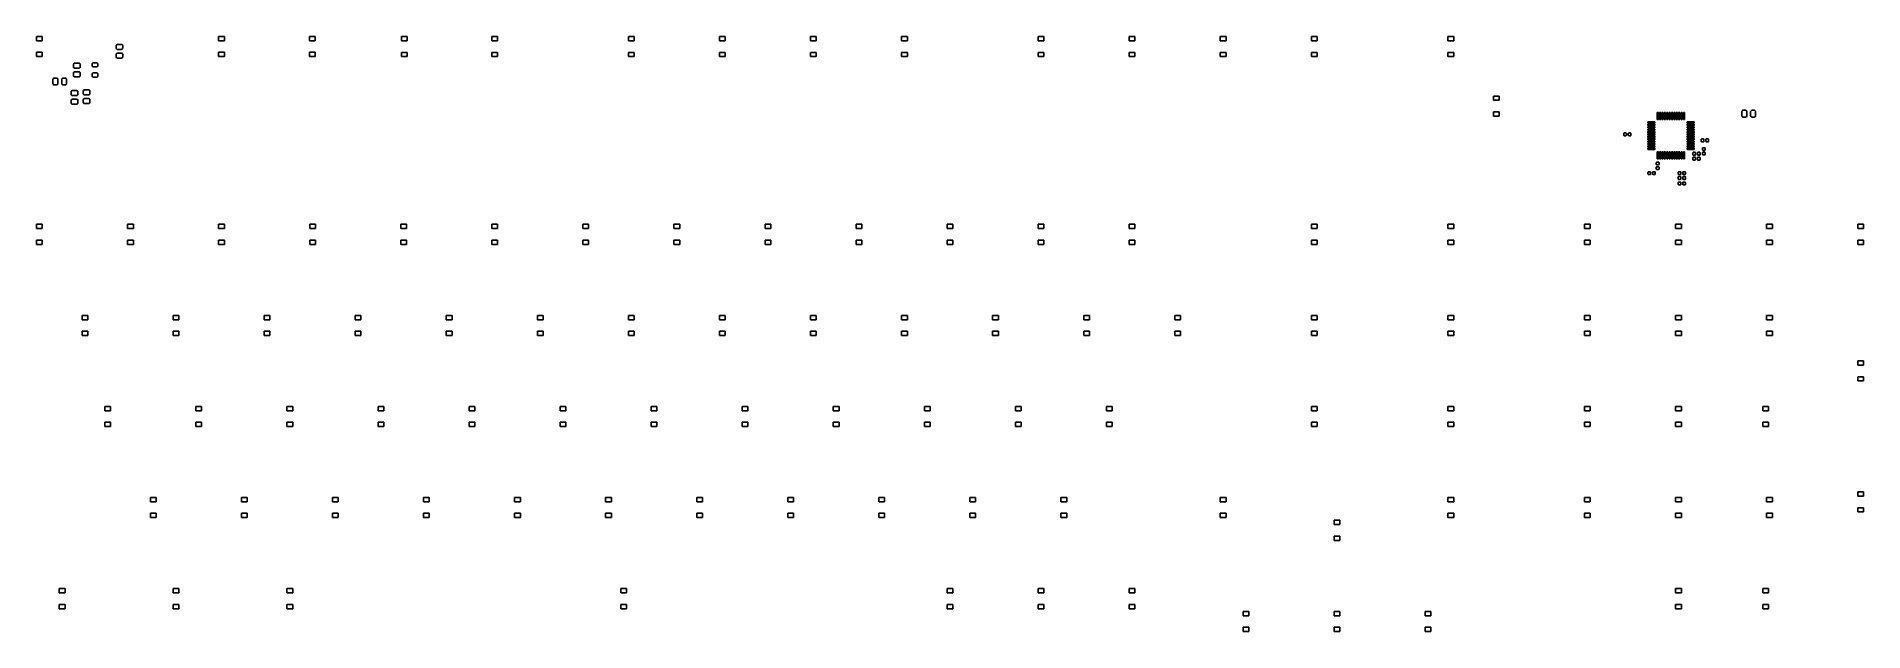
# Model space of a CAD drawing. Extents: x 45 to 427, y -149 to -25.
import ezdxf

# ---------------------------------------------------------------- set-up
doc = ezdxf.new("R2010")
doc.units = 0
doc.layers.add('BLACK', color=7, linetype='CONTINUOUS')

msp = doc.modelspace()

# ---------------------------------------------------------------- linework, layer by layer
at = {"layer": 'BLACK', "linetype": 'CONTINUOUS'}
for p, q in [((44.6437, -25.4075), (44.6437, -24.5075)), ((44.6437, -24.5075), (45.8438, -24.5075)), ((45.8438, -25.4075), (44.6437, -25.4075)), ((45.8438, -24.5075), (45.8438, -25.4075)), ((61.276, -26.4075), (61.295, -26.3118)), ((61.276, -26.9325), (61.276, -26.4075)), ((61.295, -26.3118), (61.3492, -26.2307)), ((61.3492, -26.2307), (61.4303, -26.1765)), ((61.4303, -26.1765), (61.526, -26.1575)), ((61.526, -26.1575), (62.426, -26.1575)), ((62.426, -26.1575), (62.5217, -26.1765)), ((62.5217, -26.1765), (62.6028, -26.2307)), ((62.6028, -26.2307), (62.657, -26.3118)), ((62.657, -26.3118), (62.676, -26.4075)), ((62.676, -26.4075), (62.676, -26.9325)), ((82.7437, -25.4075), (82.7437, -24.5075)), ((82.7437, -24.5075), (83.9437, -24.5075)), ((83.9437, -25.4075), (82.7437, -25.4075)), ((83.9437, -24.5075), (83.9437, -25.4075)), ((101.762, -25.4075), (101.762, -24.5075)), ((101.762, -24.5075), (102.962, -24.5075)), ((102.962, -25.4075), (101.762, -25.4075)), ((102.962, -24.5075), (102.962, -25.4075)), ((121.002, -25.4128), (121.002, -24.5129)), ((121.002, -24.5129), (122.203, -24.5129)), ((122.203, -25.4128), (121.002, -25.4128)), ((122.203, -24.5129), (122.203, -25.4128)), ((139.894, -25.4128), (139.894, -24.5129)), ((139.894, -24.5129), (141.094, -24.5129)), ((141.094, -25.4128), (139.894, -25.4128)), ((141.094, -24.5129), (141.094, -25.4128)), ((168.469, -25.4128), (168.469, -24.5129)), ((168.469, -24.5129), (169.669, -24.5129)), ((169.669, -25.4128), (168.469, -25.4128)), ((169.669, -24.5129), (169.669, -25.4128)), ((187.519, -25.4128), (187.519, -24.5129)), ((187.519, -24.5129), (188.719, -24.5129)), ((188.719, -25.4128), (187.519, -25.4128)), ((188.719, -24.5129), (188.719, -25.4128)), ((206.569, -25.4128), (206.569, -24.5129)), ((206.569, -24.5129), (207.769, -24.5129)), ((207.769, -25.4128), (206.569, -25.4128)), ((207.769, -24.5129), (207.769, -25.4128)), ((225.619, -25.4128), (225.619, -24.5129)), ((225.619, -24.5129), (226.819, -24.5129)), ((226.819, -25.4128), (225.619, -25.4128)), ((226.819, -24.5129), (226.819, -25.4128)), ((254.194, -25.4128), (254.194, -24.5129)), ((254.194, -24.5129), (255.394, -24.5129)), ((255.394, -25.4128), (254.194, -25.4128)), ((255.394, -24.5129), (255.394, -25.4128)), ((273.244, -25.4128), (273.244, -24.5129)), ((273.244, -24.5129), (274.444, -24.5129)), ((274.444, -25.4128), (273.244, -25.4128)), ((274.444, -24.5129), (274.444, -25.4128)), ((292.294, -25.4128), (292.294, -24.5129)), ((292.294, -24.5129), (293.494, -24.5129)), ((293.494, -25.4128), (292.294, -25.4128)), ((293.494, -24.5129), (293.494, -25.4128)), ((311.344, -25.4128), (311.344, -24.5129)), ((311.344, -24.5129), (312.544, -24.5129)), ((312.544, -25.4128), (311.344, -25.4128)), ((312.544, -24.5129), (312.544, -25.4128)), ((339.919, -25.4128), (339.919, -24.5129)), ((339.919, -24.5129), (341.119, -24.5129)), ((341.119, -25.4128), (339.919, -25.4128)), ((341.119, -24.5129), (341.119, -25.4128)), ((44.6437, -28.7075), (44.6437, -27.8075)), ((44.6437, -27.8075), (45.8438, -27.8075)), ((45.8438, -28.7075), (44.6437, -28.7075)), ((45.8438, -27.8075), (45.8438, -28.7075)), ((52.386, -30.321), (52.405, -30.2253)), ((52.386, -30.846), (52.386, -30.321)), ((52.405, -30.2253), (52.4592, -30.1442)), ((52.4592, -30.1442), (52.5403, -30.09)), ((52.5403, -30.09), (52.636, -30.071)), ((52.636, -30.071), (53.536, -30.071)), ((53.536, -30.071), (53.6317, -30.09)), ((53.6317, -30.09), (53.7128, -30.1442)), ((53.7128, -30.1442), (53.767, -30.2253)), ((53.767, -30.2253), (53.786, -30.321)), ((53.786, -30.321), (53.786, -30.846)), ((56.296, -30.2147), (56.3127, -30.131)), ((56.296, -30.6522), (56.296, -30.2147)), ((56.3127, -30.131), (56.3601, -30.0601)), ((56.3601, -30.0601), (56.431, -30.0127)), ((56.431, -30.0127), (56.5147, -29.996)), ((56.5147, -29.996), (57.2772, -29.996)), ((57.2772, -29.996), (57.361, -30.0127)), ((57.361, -30.0127), (57.4319, -30.0601)), ((57.4319, -30.0601), (57.4793, -30.131)), ((57.4793, -30.131), (57.496, -30.2147)), ((57.496, -30.2147), (57.496, -30.6522)), ((61.295, -27.0282), (61.276, -26.9325)), ((61.276, -28.2325), (61.295, -28.1368)), ((61.276, -28.7575), (61.276, -28.2325)), ((61.295, -28.8532), (61.276, -28.7575)), ((61.3492, -27.1093), (61.295, -27.0282)), ((61.295, -28.1368), (61.3492, -28.0557)), ((61.3492, -28.9343), (61.295, -28.8532)), ((61.4303, -27.1635), (61.3492, -27.1093)), ((61.3492, -28.0557), (61.4303, -28.0015)), ((61.4303, -28.9885), (61.3492, -28.9343)), ((61.526, -27.1825), (61.4303, -27.1635)), ((61.4303, -28.0015), (61.526, -27.9825)), ((61.526, -29.0075), (61.4303, -28.9885)), ((62.426, -27.1825), (61.526, -27.1825)), ((61.526, -27.9825), (62.426, -27.9825)), ((62.426, -29.0075), (61.526, -29.0075)), ((62.5217, -27.1635), (62.426, -27.1825)), ((62.426, -27.9825), (62.5217, -28.0015)), ((62.5217, -28.9885), (62.426, -29.0075)), ((62.6028, -27.1093), (62.5217, -27.1635)), ((62.5217, -28.0015), (62.6028, -28.0557)), ((62.6028, -28.9343), (62.5217, -28.9885)), ((62.657, -27.0282), (62.6028, -27.1093)), ((62.6028, -28.0557), (62.657, -28.1368)), ((62.657, -28.8532), (62.6028, -28.9343)), ((62.676, -26.9325), (62.657, -27.0282)), ((62.657, -28.1368), (62.676, -28.2325)), ((62.676, -28.7575), (62.657, -28.8532)), ((62.676, -28.2325), (62.676, -28.7575)), ((82.7437, -28.7075), (82.7437, -27.8075)), ((82.7437, -27.8075), (83.9437, -27.8075)), ((83.9437, -28.7075), (82.7437, -28.7075)), ((83.9437, -27.8075), (83.9437, -28.7075)), ((101.762, -28.7075), (101.762, -27.8075)), ((101.762, -27.8075), (102.962, -27.8075)), ((102.962, -28.7075), (101.762, -28.7075)), ((102.962, -27.8075), (102.962, -28.7075)), ((121.002, -28.7128), (121.002, -27.8128)), ((121.002, -27.8128), (122.203, -27.8128)), ((122.203, -28.7128), (121.002, -28.7128)), ((122.203, -27.8128), (122.203, -28.7128)), ((139.894, -28.7128), (139.894, -27.8128)), ((139.894, -27.8128), (141.094, -27.8128)), ((141.094, -28.7128), (139.894, -28.7128)), ((141.094, -27.8128), (141.094, -28.7128)), ((168.469, -28.7128), (168.469, -27.8128)), ((168.469, -27.8128), (169.669, -27.8128)), ((169.669, -28.7128), (168.469, -28.7128)), ((169.669, -27.8128), (169.669, -28.7128)), ((187.519, -28.7128), (187.519, -27.8128)), ((187.519, -27.8128), (188.719, -27.8128)), ((188.719, -28.7128), (187.519, -28.7128)), ((188.719, -27.8128), (188.719, -28.7128)), ((206.569, -28.7128), (206.569, -27.8128)), ((206.569, -27.8128), (207.769, -27.8128)), ((207.769, -28.7128), (206.569, -28.7128)), ((207.769, -27.8128), (207.769, -28.7128)), ((225.619, -28.7128), (225.619, -27.8128)), ((225.619, -27.8128), (226.819, -27.8128)), ((226.819, -28.7128), (225.619, -28.7128)), ((226.819, -27.8128), (226.819, -28.7128)), ((254.194, -28.7128), (254.194, -27.8128)), ((254.194, -27.8128), (255.394, -27.8128)), ((255.394, -28.7128), (254.194, -28.7128)), ((255.394, -27.8128), (255.394, -28.7128)), ((273.244, -28.7128), (273.244, -27.8128)), ((273.244, -27.8128), (274.444, -27.8128)), ((274.444, -28.7128), (273.244, -28.7128)), ((274.444, -27.8128), (274.444, -28.7128)), ((292.294, -28.7128), (292.294, -27.8128)), ((292.294, -27.8128), (293.494, -27.8128)), ((293.494, -28.7128), (292.294, -28.7128)), ((293.494, -27.8128), (293.494, -28.7128)), ((311.344, -28.7128), (311.344, -27.8128)), ((311.344, -27.8128), (312.544, -27.8128)), ((312.544, -28.7128), (311.344, -28.7128)), ((312.544, -27.8128), (312.544, -28.7128)), ((339.919, -28.7128), (339.919, -27.8128)), ((339.919, -27.8128), (341.119, -27.8128)), ((341.119, -28.7128), (339.919, -28.7128)), ((341.119, -27.8128), (341.119, -28.7128)), ((48.0815, -33.459), (48.1005, -33.3633)), ((48.0815, -34.359), (48.0815, -33.459)), ((48.1005, -34.4547), (48.0815, -34.359)), ((48.1005, -33.3633), (48.1547, -33.2822)), ((48.1547, -33.2822), (48.2358, -33.228)), ((48.2358, -33.228), (48.3315, -33.209)), ((48.3315, -33.209), (48.8565, -33.209)), ((48.8565, -33.209), (48.9522, -33.228)), ((48.9522, -33.228), (49.0333, -33.2822)), ((49.0333, -33.2822), (49.0875, -33.3633)), ((49.0875, -33.3633), (49.1065, -33.459)), ((49.1065, -34.359), (49.0875, -34.4547)), ((49.1065, -33.459), (49.1065, -34.359)), ((49.9065, -33.459), (49.9255, -33.3633)), ((49.9065, -34.359), (49.9065, -33.459)), ((49.9255, -34.4547), (49.9065, -34.359)), ((49.9255, -33.3633), (49.9797, -33.2822)), ((49.9797, -33.2822), (50.0608, -33.228)), ((50.0608, -33.228), (50.1565, -33.209)), ((50.1565, -33.209), (50.6815, -33.209)), ((50.6815, -33.209), (50.7772, -33.228)), ((50.7772, -33.228), (50.8583, -33.2822)), ((50.8583, -33.2822), (50.9125, -33.3633)), ((50.9125, -33.3633), (50.9315, -33.459)), ((50.9315, -34.359), (50.9125, -34.4547)), ((50.9315, -33.459), (50.9315, -34.359)), ((52.405, -30.9417), (52.386, -30.846)), ((52.386, -32.146), (52.405, -32.0503)), ((52.386, -32.671), (52.386, -32.146)), ((52.405, -32.7667), (52.386, -32.671)), ((52.4592, -31.0228), (52.405, -30.9417)), ((52.405, -32.0503), (52.4592, -31.9692)), ((52.4592, -32.8478), (52.405, -32.7667)), ((52.5403, -31.077), (52.4592, -31.0228)), ((52.4592, -31.9692), (52.5403, -31.915)), ((52.5403, -32.902), (52.4592, -32.8478)), ((52.636, -31.096), (52.5403, -31.077)), ((52.5403, -31.915), (52.636, -31.896)), ((52.636, -32.921), (52.5403, -32.902)), ((53.536, -31.096), (52.636, -31.096)), ((52.636, -31.896), (53.536, -31.896)), ((53.536, -32.921), (52.636, -32.921)), ((53.6317, -31.077), (53.536, -31.096)), ((53.536, -31.896), (53.6317, -31.915)), ((53.6317, -32.902), (53.536, -32.921)), ((53.7128, -31.0228), (53.6317, -31.077)), ((53.6317, -31.915), (53.7128, -31.9692)), ((53.7128, -32.8478), (53.6317, -32.902)), ((53.767, -30.9417), (53.7128, -31.0228)), ((53.7128, -31.9692), (53.767, -32.0503)), ((53.767, -32.7667), (53.7128, -32.8478)), ((53.786, -30.846), (53.767, -30.9417)), ((53.767, -32.0503), (53.786, -32.146)), ((53.786, -32.671), (53.767, -32.7667)), ((53.786, -32.146), (53.786, -32.671)), ((56.3127, -30.736), (56.296, -30.6522)), ((56.296, -32.3397), (56.3127, -32.256)), ((56.296, -32.7772), (56.296, -32.3397)), ((56.3127, -32.861), (56.296, -32.7772)), ((56.3601, -30.8069), (56.3127, -30.736)), ((56.3127, -32.256), (56.3601, -32.1851)), ((56.3601, -32.9319), (56.3127, -32.861)), ((56.431, -30.8543), (56.3601, -30.8069)), ((56.3601, -32.1851), (56.431, -32.1377)), ((56.431, -32.9793), (56.3601, -32.9319)), ((56.5147, -30.871), (56.431, -30.8543)), ((56.431, -32.1377), (56.5147, -32.121)), ((56.5147, -32.996), (56.431, -32.9793)), ((57.2772, -30.871), (56.5147, -30.871)), ((56.5147, -32.121), (57.2772, -32.121)), ((57.2772, -32.996), (56.5147, -32.996)), ((57.361, -30.8543), (57.2772, -30.871)), ((57.2772, -32.121), (57.361, -32.1377)), ((57.361, -32.9793), (57.2772, -32.996)), ((57.4319, -30.8069), (57.361, -30.8543)), ((57.361, -32.1377), (57.4319, -32.1851)), ((57.4319, -32.9319), (57.361, -32.9793)), ((57.4793, -30.736), (57.4319, -30.8069)), ((57.4319, -32.1851), (57.4793, -32.256)), ((57.4793, -32.861), (57.4319, -32.9319)), ((57.496, -30.6522), (57.4793, -30.736)), ((57.4793, -32.256), (57.496, -32.3397)), ((57.496, -32.7772), (57.4793, -32.861)), ((57.496, -32.3397), (57.496, -32.7772)), ((48.1547, -34.5358), (48.1005, -34.4547)), ((48.2358, -34.59), (48.1547, -34.5358)), ((48.3315, -34.609), (48.2358, -34.59)), ((48.8565, -34.609), (48.3315, -34.609)), ((48.9522, -34.59), (48.8565, -34.609)), ((49.0333, -34.5358), (48.9522, -34.59)), ((49.0875, -34.4547), (49.0333, -34.5358)), ((49.9797, -34.5358), (49.9255, -34.4547)), ((50.0608, -34.59), (49.9797, -34.5358)), ((50.1565, -34.609), (50.0608, -34.59)), ((50.6815, -34.609), (50.1565, -34.609)), ((50.7772, -34.59), (50.6815, -34.609)), ((50.8583, -34.5358), (50.7772, -34.59)), ((50.9125, -34.4547), (50.8583, -34.5358)), ((51.878, -36.0595), (51.897, -35.9638)), ((51.878, -36.5845), (51.878, -36.0595)), ((51.897, -36.6802), (51.878, -36.5845)), ((51.878, -37.8845), (51.897, -37.7888)), ((51.878, -38.4095), (51.878, -37.8845)), ((51.897, -35.9638), (51.9512, -35.8827)), ((51.9512, -36.7613), (51.897, -36.6802)), ((51.897, -37.7888), (51.9512, -37.7077)), ((51.9512, -35.8827), (52.0323, -35.8285)), ((52.0323, -36.8155), (51.9512, -36.7613)), ((51.9512, -37.7077), (52.0323, -37.6535)), ((52.0323, -35.8285), (52.128, -35.8095)), ((52.128, -36.8345), (52.0323, -36.8155)), ((52.0323, -37.6535), (52.128, -37.6345)), ((52.128, -35.8095), (53.028, -35.8095)), ((53.028, -36.8345), (52.128, -36.8345)), ((52.128, -37.6345), (53.028, -37.6345)), ((53.028, -35.8095), (53.1237, -35.8285)), ((53.1237, -36.8155), (53.028, -36.8345)), ((53.028, -37.6345), (53.1237, -37.6535)), ((53.1237, -35.8285), (53.2048, -35.8827)), ((53.2048, -36.7613), (53.1237, -36.8155)), ((53.1237, -37.6535), (53.2048, -37.7077)), ((53.2048, -35.8827), (53.259, -35.9638)), ((53.259, -36.6802), (53.2048, -36.7613)), ((53.2048, -37.7077), (53.259, -37.7888)), ((53.259, -35.9638), (53.278, -36.0595)), ((53.278, -36.5845), (53.259, -36.6802)), ((53.259, -37.7888), (53.278, -37.8845)), ((53.278, -36.0595), (53.278, -36.5845)), ((53.278, -37.8845), (53.278, -38.4095)), ((54.418, -35.909), (54.437, -35.8133)), ((54.418, -36.434), (54.418, -35.909)), ((54.437, -36.5297), (54.418, -36.434)), ((54.418, -37.734), (54.437, -37.6383)), ((54.418, -38.259), (54.418, -37.734)), ((54.437, -35.8133), (54.4912, -35.7322)), ((54.4912, -36.6108), (54.437, -36.5297)), ((54.437, -37.6383), (54.4912, -37.5572)), ((54.4912, -35.7322), (54.5723, -35.678)), ((54.5723, -36.665), (54.4912, -36.6108)), ((54.4912, -37.5572), (54.5723, -37.503)), ((54.5723, -35.678), (54.668, -35.659)), ((54.668, -36.684), (54.5723, -36.665)), ((54.5723, -37.503), (54.668, -37.484)), ((54.668, -35.659), (55.568, -35.659)), ((55.568, -36.684), (54.668, -36.684)), ((54.668, -37.484), (55.568, -37.484)), ((55.568, -35.659), (55.6637, -35.678)), ((55.6637, -36.665), (55.568, -36.684)), ((55.568, -37.484), (55.6637, -37.503)), ((55.6637, -35.678), (55.7448, -35.7322)), ((55.7448, -36.6108), (55.6637, -36.665)), ((55.6637, -37.503), (55.7448, -37.5572)), ((55.7448, -35.7322), (55.799, -35.8133)), ((55.799, -36.5297), (55.7448, -36.6108)), ((55.7448, -37.5572), (55.799, -37.6383)), ((55.799, -35.8133), (55.818, -35.909)), ((55.818, -36.434), (55.799, -36.5297)), ((55.799, -37.6383), (55.818, -37.734)), ((55.818, -35.909), (55.818, -36.434)), ((55.818, -37.734), (55.818, -38.259)), ((349.444, -37.8438), (349.444, -36.9438)), ((349.444, -36.9438), (350.644, -36.9438)), ((350.644, -37.8438), (349.444, -37.8438)), ((350.644, -36.9438), (350.644, -37.8438)), ((51.897, -38.5052), (51.878, -38.4095)), ((51.9512, -38.5863), (51.897, -38.5052)), ((52.0323, -38.6405), (51.9512, -38.5863)), ((52.128, -38.6595), (52.0323, -38.6405)), ((53.028, -38.6595), (52.128, -38.6595)), ((53.1237, -38.6405), (53.028, -38.6595)), ((53.2048, -38.5863), (53.1237, -38.6405)), ((53.259, -38.5052), (53.2048, -38.5863)), ((53.278, -38.4095), (53.259, -38.5052)), ((54.437, -38.3547), (54.418, -38.259)), ((54.4912, -38.4358), (54.437, -38.3547)), ((54.5723, -38.49), (54.4912, -38.4358)), ((54.668, -38.509), (54.5723, -38.49)), ((55.568, -38.509), (54.668, -38.509)), ((55.6637, -38.49), (55.568, -38.509)), ((55.7448, -38.4358), (55.6637, -38.49)), ((55.799, -38.3547), (55.7448, -38.4358)), ((55.818, -38.259), (55.799, -38.3547)), ((349.444, -41.1437), (349.444, -40.2437)), ((349.444, -40.2437), (350.644, -40.2437)), ((350.644, -41.1437), (349.444, -41.1437)), ((350.644, -40.2437), (350.644, -41.1437)), ((383.679, -41.8599), (383.679, -40.398)), ((383.679, -40.398), (383.933, -40.398)), ((383.933, -41.8599), (383.679, -41.8599)), ((383.933, -40.398), (383.933, -41.8599)), ((384.179, -41.8599), (384.179, -40.398)), ((384.179, -40.398), (384.433, -40.398)), ((384.433, -41.8599), (384.179, -41.8599)), ((384.433, -40.398), (384.433, -41.8599)), ((384.679, -41.8599), (384.679, -40.398)), ((384.679, -40.398), (384.933, -40.398)), ((384.933, -41.8599), (384.679, -41.8599)), ((384.933, -40.398), (384.933, -41.8599)), ((385.179, -41.8599), (385.179, -40.398)), ((385.179, -40.398), (385.433, -40.398)), ((385.433, -41.8599), (385.179, -41.8599)), ((385.433, -40.398), (385.433, -41.8599)), ((385.679, -41.8599), (385.679, -40.398)), ((385.679, -40.398), (385.933, -40.398)), ((385.933, -41.8599), (385.679, -41.8599)), ((385.933, -40.398), (385.933, -41.8599)), ((386.179, -41.8599), (386.179, -40.398)), ((386.179, -40.398), (386.433, -40.398)), ((386.433, -41.8599), (386.179, -41.8599)), ((386.433, -40.398), (386.433, -41.8599)), ((386.679, -41.8599), (386.679, -40.398)), ((386.679, -40.398), (386.933, -40.398)), ((386.933, -41.8599), (386.679, -41.8599)), ((386.933, -40.398), (386.933, -41.8599)), ((387.179, -41.8599), (387.179, -40.398)), ((387.179, -40.398), (387.433, -40.398)), ((387.433, -41.8599), (387.179, -41.8599)), ((387.433, -40.398), (387.433, -41.8599)), ((387.679, -41.8599), (387.679, -40.398)), ((387.679, -40.398), (387.933, -40.398)), ((387.933, -41.8599), (387.679, -41.8599)), ((387.933, -40.398), (387.933, -41.8599)), ((388.179, -41.8599), (388.179, -40.398)), ((388.179, -40.398), (388.433, -40.398)), ((388.433, -41.8599), (388.179, -41.8599)), ((388.433, -40.398), (388.433, -41.8599)), ((388.679, -41.8599), (388.679, -40.398)), ((388.679, -40.398), (388.933, -40.398)), ((388.933, -41.8599), (388.679, -41.8599)), ((388.933, -40.398), (388.933, -41.8599)), ((389.179, -41.8599), (389.179, -40.398)), ((389.179, -40.398), (389.433, -40.398)), ((389.433, -41.8599), (389.179, -41.8599)), ((389.433, -40.398), (389.433, -41.8599)), ((401.419, -40.19), (401.438, -40.0943)), ((401.419, -41.09), (401.419, -40.19)), ((401.438, -41.1857), (401.419, -41.09)), ((401.438, -40.0943), (401.492, -40.0132)), ((401.492, -41.2668), (401.438, -41.1857)), ((401.492, -40.0132), (401.573, -39.959)), ((401.573, -41.321), (401.492, -41.2668)), ((401.573, -39.959), (401.669, -39.94)), ((401.669, -41.34), (401.573, -41.321)), ((401.669, -39.94), (402.194, -39.94)), ((402.194, -41.34), (401.669, -41.34)), ((402.194, -39.94), (402.29, -39.959)), ((402.29, -41.321), (402.194, -41.34)), ((402.29, -39.959), (402.371, -40.0132)), ((402.371, -41.2668), (402.29, -41.321)), ((402.371, -40.0132), (402.425, -40.0943)), ((402.425, -41.1857), (402.371, -41.2668)), ((402.425, -40.0943), (402.444, -40.19)), ((402.444, -41.09), (402.425, -41.1857)), ((402.444, -40.19), (402.444, -41.09)), ((403.244, -40.19), (403.263, -40.0943)), ((403.244, -41.09), (403.244, -40.19)), ((403.263, -41.1857), (403.244, -41.09)), ((403.263, -40.0943), (403.317, -40.0132)), ((403.317, -41.2668), (403.263, -41.1857)), ((403.317, -40.0132), (403.398, -39.959)), ((403.398, -41.321), (403.317, -41.2668)), ((403.398, -39.959), (403.494, -39.94)), ((403.494, -41.34), (403.398, -41.321)), ((403.494, -39.94), (404.019, -39.94)), ((404.019, -41.34), (403.494, -41.34)), ((404.019, -39.94), (404.115, -39.959)), ((404.115, -41.321), (404.019, -41.34)), ((404.115, -39.959), (404.196, -40.0132)), ((404.196, -41.2668), (404.115, -41.321)), ((404.196, -40.0132), (404.25, -40.0943)), ((404.25, -41.1857), (404.196, -41.2668)), ((404.25, -40.0943), (404.269, -40.19)), ((404.269, -41.09), (404.25, -41.1857)), ((404.269, -40.19), (404.269, -41.09)), ((376.684, -44.788), (376.695, -44.7344)), ((376.684, -45.128), (376.684, -44.788)), ((376.695, -45.1816), (376.684, -45.128)), ((376.695, -44.7344), (376.725, -44.689)), ((376.725, -45.227), (376.695, -45.1816)), ((376.725, -44.689), (376.77, -44.6587)), ((376.77, -45.2573), (376.725, -45.227)), ((376.77, -44.6587), (376.824, -44.648)), ((376.824, -45.268), (376.77, -45.2573)), ((376.824, -44.648), (377.104, -44.648)), ((377.104, -45.268), (376.824, -45.268)), ((377.104, -44.648), (377.158, -44.6587)), ((377.158, -45.2573), (377.104, -45.268)), ((377.158, -44.6587), (377.203, -44.689)), ((377.203, -45.227), (377.158, -45.2573)), ((377.203, -44.689), (377.233, -44.7344)), ((377.233, -45.1816), (377.203, -45.227)), ((377.233, -44.7344), (377.244, -44.788)), ((377.244, -45.128), (377.233, -45.1816)), ((377.244, -44.788), (377.244, -45.128)), ((377.644, -44.788), (377.655, -44.7344)), ((377.644, -45.128), (377.644, -44.788)), ((377.655, -45.1816), (377.644, -45.128)), ((377.655, -44.7344), (377.685, -44.689)), ((377.685, -45.227), (377.655, -45.1816)), ((377.685, -44.689), (377.73, -44.6587)), ((377.73, -45.2573), (377.685, -45.227)), ((377.73, -44.6587), (377.784, -44.648)), ((377.784, -45.268), (377.73, -45.2573)), ((377.784, -44.648), (378.064, -44.648)), ((378.064, -45.268), (377.784, -45.268)), ((378.064, -44.648), (378.118, -44.6587)), ((378.118, -45.2573), (378.064, -45.268)), ((378.118, -44.6587), (378.163, -44.689)), ((378.163, -45.227), (378.118, -45.2573)), ((378.163, -44.689), (378.193, -44.7344)), ((378.193, -45.1816), (378.163, -45.227)), ((378.193, -44.7344), (378.204, -44.788)), ((378.204, -45.128), (378.193, -45.1816)), ((378.204, -44.788), (378.204, -45.128)), ((381.71, -42.6208), (381.71, -42.3667)), ((381.71, -42.3667), (383.172, -42.3667)), ((383.172, -42.6208), (381.71, -42.6208)), ((381.71, -43.1207), (381.71, -42.8667)), ((381.71, -42.8667), (383.172, -42.8667)), ((383.172, -43.1207), (381.71, -43.1207)), ((381.71, -43.6208), (381.71, -43.3668)), ((381.71, -43.3668), (383.172, -43.3668)), ((383.172, -43.6208), (381.71, -43.6208)), ((381.71, -44.1208), (381.71, -43.8667)), ((381.71, -43.8667), (383.172, -43.8667)), ((383.172, -44.1208), (381.71, -44.1208)), ((381.71, -44.6207), (381.71, -44.3667)), ((381.71, -44.3667), (383.172, -44.3667)), ((383.172, -44.6207), (381.71, -44.6207)), ((381.71, -45.1208), (381.71, -44.8667)), ((381.71, -44.8667), (383.172, -44.8667)), ((383.172, -45.1208), (381.71, -45.1208)), ((381.71, -45.6208), (381.71, -45.3667)), ((381.71, -45.3667), (383.172, -45.3667)), ((383.172, -45.6208), (381.71, -45.6208)), ((383.172, -42.3667), (383.172, -42.6208)), ((383.172, -42.8667), (383.172, -43.1207)), ((383.172, -43.3668), (383.172, -43.6208)), ((383.172, -43.8667), (383.172, -44.1208)), ((383.172, -44.3667), (383.172, -44.6207)), ((383.172, -44.8667), (383.172, -45.1208)), ((383.172, -45.3667), (383.172, -45.6208)), ((389.94, -42.6208), (389.94, -42.3667)), ((389.94, -42.3667), (391.402, -42.3667)), ((391.402, -42.6208), (389.94, -42.6208)), ((389.94, -43.1207), (389.94, -42.8667)), ((389.94, -42.8667), (391.402, -42.8667)), ((391.402, -43.1207), (389.94, -43.1207)), ((389.94, -43.6208), (389.94, -43.3668)), ((389.94, -43.3668), (391.402, -43.3668)), ((391.402, -43.6208), (389.94, -43.6208)), ((389.94, -44.1208), (389.94, -43.8667)), ((389.94, -43.8667), (391.402, -43.8667)), ((391.402, -44.1208), (389.94, -44.1208)), ((389.94, -44.6207), (389.94, -44.3667)), ((389.94, -44.3667), (391.402, -44.3667)), ((391.402, -44.6207), (389.94, -44.6207)), ((389.94, -45.1208), (389.94, -44.8667)), ((389.94, -44.8667), (391.402, -44.8667)), ((391.402, -45.1208), (389.94, -45.1208)), ((389.94, -45.6208), (389.94, -45.3667)), ((389.94, -45.3667), (391.402, -45.3667)), ((391.402, -45.6208), (389.94, -45.6208)), ((391.402, -42.3667), (391.402, -42.6208)), ((391.402, -42.8667), (391.402, -43.1207)), ((391.402, -43.3668), (391.402, -43.6208)), ((391.402, -43.8667), (391.402, -44.1208)), ((391.402, -44.3667), (391.402, -44.6207)), ((391.402, -44.8667), (391.402, -45.1208)), ((391.402, -45.3667), (391.402, -45.6208)), ((381.71, -46.1208), (381.71, -45.8668)), ((381.71, -45.8668), (383.172, -45.8668)), ((383.172, -46.1208), (381.71, -46.1208)), ((381.71, -46.6208), (381.71, -46.3667)), ((381.71, -46.3667), (383.172, -46.3667)), ((383.172, -46.6208), (381.71, -46.6208)), ((381.71, -47.1207), (381.71, -46.8667)), ((381.71, -46.8667), (383.172, -46.8667)), ((383.172, -47.1207), (381.71, -47.1207)), ((381.71, -47.6208), (381.71, -47.3668)), ((381.71, -47.3668), (383.172, -47.3668)), ((383.172, -47.6208), (381.71, -47.6208)), ((381.71, -48.1208), (381.71, -47.8667)), ((381.71, -47.8667), (383.172, -47.8667)), ((383.172, -48.1208), (381.71, -48.1208)), ((383.172, -45.8668), (383.172, -46.1208)), ((383.172, -46.3667), (383.172, -46.6208)), ((383.172, -46.8667), (383.172, -47.1207)), ((383.172, -47.3668), (383.172, -47.6208)), ((383.172, -47.8667), (383.172, -48.1208)), ((383.679, -50.0895), (383.679, -48.6276)), ((383.679, -48.6276), (383.933, -48.6276)), ((383.933, -48.6276), (383.933, -50.0895)), ((384.179, -50.0895), (384.179, -48.6276)), ((384.179, -48.6276), (384.433, -48.6276)), ((384.433, -48.6276), (384.433, -50.0895)), ((384.679, -50.0895), (384.679, -48.6276)), ((384.679, -48.6276), (384.933, -48.6276)), ((384.933, -48.6276), (384.933, -50.0895)), ((385.179, -50.0895), (385.179, -48.6276)), ((385.179, -48.6276), (385.433, -48.6276)), ((385.433, -48.6276), (385.433, -50.0895)), ((385.679, -50.0895), (385.679, -48.6276)), ((385.679, -48.6276), (385.933, -48.6276)), ((385.933, -48.6276), (385.933, -50.0895)), ((386.179, -50.0895), (386.179, -48.6276)), ((386.179, -48.6276), (386.433, -48.6276)), ((386.433, -48.6276), (386.433, -50.0895)), ((386.679, -50.0895), (386.679, -48.6276)), ((386.679, -48.6276), (386.933, -48.6276)), ((386.933, -48.6276), (386.933, -50.0895)), ((387.179, -50.0895), (387.179, -48.6276)), ((387.179, -48.6276), (387.433, -48.6276)), ((387.433, -48.6276), (387.433, -50.0895)), ((387.679, -50.0895), (387.679, -48.6276)), ((387.679, -48.6276), (387.933, -48.6276)), ((387.933, -48.6276), (387.933, -50.0895)), ((388.179, -50.0895), (388.179, -48.6276)), ((388.179, -48.6276), (388.433, -48.6276)), ((388.433, -48.6276), (388.433, -50.0895)), ((388.679, -50.0895), (388.679, -48.6276)), ((388.679, -48.6276), (388.933, -48.6276)), ((388.933, -48.6276), (388.933, -50.0895)), ((389.179, -50.0895), (389.179, -48.6276)), ((389.179, -48.6276), (389.433, -48.6276)), ((389.433, -48.6276), (389.433, -50.0895)), ((389.94, -46.1208), (389.94, -45.8668)), ((389.94, -45.8668), (391.402, -45.8668)), ((391.402, -46.1208), (389.94, -46.1208)), ((389.94, -46.6208), (389.94, -46.3667)), ((389.94, -46.3667), (391.402, -46.3667)), ((391.402, -46.6208), (389.94, -46.6208)), ((389.94, -47.1207), (389.94, -46.8667)), ((389.94, -46.8667), (391.402, -46.8667)), ((391.402, -47.1207), (389.94, -47.1207)), ((389.94, -47.6208), (389.94, -47.3668)), ((389.94, -47.3668), (391.402, -47.3668)), ((391.402, -47.6208), (389.94, -47.6208)), ((389.94, -48.1208), (389.94, -47.8667)), ((389.94, -47.8667), (391.402, -47.8667)), ((391.402, -48.1208), (389.94, -48.1208)), ((391.162, -48.852), (391.173, -48.7984)), ((391.162, -49.192), (391.162, -48.852)), ((391.173, -49.2456), (391.162, -49.192)), ((391.173, -48.7984), (391.203, -48.753)), ((391.203, -49.291), (391.173, -49.2456)), ((391.203, -48.753), (391.248, -48.7227)), ((391.248, -49.3213), (391.203, -49.291)), ((391.248, -48.7227), (391.302, -48.712)), ((391.302, -49.332), (391.248, -49.3213)), ((391.302, -48.712), (391.582, -48.712)), ((391.582, -49.332), (391.302, -49.332)), ((391.402, -45.8668), (391.402, -46.1208)), ((391.402, -46.3667), (391.402, -46.6208)), ((391.402, -46.8667), (391.402, -47.1207)), ((391.402, -47.3668), (391.402, -47.6208)), ((391.402, -47.8667), (391.402, -48.1208)), ((391.582, -48.712), (391.636, -48.7227)), ((391.636, -49.3213), (391.582, -49.332)), ((391.636, -48.7227), (391.681, -48.753)), ((391.681, -49.291), (391.636, -49.3213)), ((391.681, -48.753), (391.711, -48.7984)), ((391.711, -49.2456), (391.681, -49.291)), ((391.711, -48.7984), (391.722, -48.852)), ((391.722, -49.192), (391.711, -49.2456)), ((391.722, -48.852), (391.722, -49.192)), ((392.122, -48.852), (392.133, -48.7984)), ((392.122, -49.192), (392.122, -48.852)), ((392.133, -49.2456), (392.122, -49.192)), ((392.133, -48.7984), (392.163, -48.753)), ((392.163, -49.291), (392.133, -49.2456)), ((392.163, -48.753), (392.208, -48.7227)), ((392.208, -49.3213), (392.163, -49.291)), ((392.208, -48.7227), (392.262, -48.712)), ((392.262, -49.332), (392.208, -49.3213)), ((392.262, -48.712), (392.542, -48.712)), ((392.542, -49.332), (392.262, -49.332)), ((392.542, -48.712), (392.596, -48.7227)), ((392.596, -49.3213), (392.542, -49.332)), ((392.596, -48.7227), (392.641, -48.753)), ((392.641, -49.291), (392.596, -49.3213)), ((392.641, -48.753), (392.671, -48.7984)), ((392.671, -49.2456), (392.641, -49.291)), ((392.671, -48.7984), (392.682, -48.852)), ((392.682, -49.192), (392.671, -49.2456)), ((392.682, -48.852), (392.682, -49.192)), ((392.912, -46.058), (392.923, -46.0044)), ((392.912, -46.398), (392.912, -46.058)), ((392.923, -46.4516), (392.912, -46.398)), ((392.923, -46.0044), (392.953, -45.959)), ((392.953, -46.497), (392.923, -46.4516)), ((392.953, -45.959), (392.998, -45.9287)), ((392.998, -46.5273), (392.953, -46.497)), ((392.998, -45.9287), (393.052, -45.918)), ((393.052, -46.538), (392.998, -46.5273)), ((393.052, -45.918), (393.332, -45.918)), ((393.332, -46.538), (393.052, -46.538)), ((393.136, -47.894), (393.147, -47.8404)), ((393.136, -48.174), (393.136, -47.894)), ((393.147, -48.2276), (393.136, -48.174)), ((393.136, -48.854), (393.147, -48.8004)), ((393.136, -49.134), (393.136, -48.854)), ((393.147, -49.1876), (393.136, -49.134)), ((393.147, -47.8404), (393.177, -47.795)), ((393.177, -48.273), (393.147, -48.2276)), ((393.147, -48.8004), (393.177, -48.755)), ((393.177, -49.233), (393.147, -49.1876)), ((393.177, -47.795), (393.222, -47.7647)), ((393.222, -48.3033), (393.177, -48.273)), ((393.177, -48.755), (393.222, -48.7247)), ((393.222, -49.2633), (393.177, -49.233)), ((393.222, -47.7647), (393.276, -47.754)), ((393.276, -48.314), (393.222, -48.3033)), ((393.222, -48.7247), (393.276, -48.714)), ((393.276, -49.274), (393.222, -49.2633)), ((393.276, -47.754), (393.616, -47.754)), ((393.616, -48.314), (393.276, -48.314)), ((393.276, -48.714), (393.616, -48.714)), ((393.616, -49.274), (393.276, -49.274)), ((393.332, -45.918), (393.386, -45.9287)), ((393.386, -46.5273), (393.332, -46.538)), ((393.386, -45.9287), (393.431, -45.959)), ((393.431, -46.497), (393.386, -46.5273)), ((393.431, -45.959), (393.461, -46.0044)), ((393.461, -46.4516), (393.431, -46.497)), ((393.461, -46.0044), (393.472, -46.058)), ((393.472, -46.398), (393.461, -46.4516)), ((393.472, -46.058), (393.472, -46.398)), ((393.616, -47.754), (393.67, -47.7647)), ((393.67, -48.3033), (393.616, -48.314)), ((393.616, -48.714), (393.67, -48.7247)), ((393.67, -49.2633), (393.616, -49.274)), ((393.67, -47.7647), (393.715, -47.795)), ((393.715, -48.273), (393.67, -48.3033)), ((393.67, -48.7247), (393.715, -48.755)), ((393.715, -49.233), (393.67, -49.2633)), ((393.715, -47.795), (393.745, -47.8404)), ((393.745, -48.2276), (393.715, -48.273)), ((393.715, -48.755), (393.745, -48.8004)), ((393.745, -49.1876), (393.715, -49.233)), ((393.745, -47.8404), (393.756, -47.894)), ((393.756, -48.174), (393.745, -48.2276)), ((393.745, -48.8004), (393.756, -48.854)), ((393.756, -49.134), (393.745, -49.1876)), ((393.756, -47.894), (393.756, -48.174)), ((393.756, -48.854), (393.756, -49.134)), ((393.872, -46.058), (393.883, -46.0044)), ((393.872, -46.398), (393.872, -46.058)), ((393.883, -46.4516), (393.872, -46.398)), ((393.883, -46.0044), (393.913, -45.959)), ((393.913, -46.497), (393.883, -46.4516)), ((393.913, -45.959), (393.958, -45.9287)), ((393.958, -46.5273), (393.913, -46.497)), ((393.958, -45.9287), (394.012, -45.918)), ((394.012, -46.538), (393.958, -46.5273)), ((394.012, -45.918), (394.292, -45.918)), ((394.292, -46.538), (394.012, -46.538)), ((394.292, -45.918), (394.346, -45.9287)), ((394.346, -46.5273), (394.292, -46.538)), ((394.346, -45.9287), (394.391, -45.959)), ((394.391, -46.497), (394.346, -46.5273)), ((394.391, -45.959), (394.421, -46.0044)), ((394.421, -46.4516), (394.391, -46.497)), ((394.421, -46.0044), (394.432, -46.058)), ((394.432, -46.398), (394.421, -46.4516)), ((394.432, -46.058), (394.432, -46.398)), ((381.764, -52.916), (381.775, -52.8624)), ((381.764, -53.256), (381.764, -52.916)), ((381.775, -53.3096), (381.764, -53.256)), ((381.775, -52.8624), (381.805, -52.817)), ((381.805, -53.355), (381.775, -53.3096)), ((381.805, -52.817), (381.85, -52.7867)), ((381.85, -53.3853), (381.805, -53.355)), ((381.85, -52.7867), (381.904, -52.776)), ((381.904, -53.396), (381.85, -53.3853)), ((381.904, -52.776), (382.184, -52.776)), ((382.184, -53.396), (381.904, -53.396)), ((382.184, -52.776), (382.238, -52.7867)), ((382.238, -53.3853), (382.184, -53.396)), ((382.238, -52.7867), (382.283, -52.817)), ((382.283, -53.355), (382.238, -53.3853)), ((382.283, -52.817), (382.313, -52.8624)), ((382.313, -53.3096), (382.283, -53.355)), ((382.313, -52.8624), (382.324, -52.916)), ((382.324, -53.256), (382.313, -53.3096)), ((382.324, -52.916), (382.324, -53.256)), ((382.724, -52.916), (382.735, -52.8624)), ((382.724, -53.256), (382.724, -52.916)), ((382.735, -53.3096), (382.724, -53.256)), ((382.735, -52.8624), (382.765, -52.817)), ((382.765, -53.355), (382.735, -53.3096)), ((382.765, -52.817), (382.81, -52.7867)), ((382.81, -53.3853), (382.765, -53.355)), ((382.81, -52.7867), (382.864, -52.776)), ((382.864, -53.396), (382.81, -53.3853)), ((382.864, -52.776), (383.144, -52.776)), ((383.144, -53.396), (382.864, -53.396)), ((383.144, -52.776), (383.198, -52.7867)), ((383.198, -53.3853), (383.144, -53.396)), ((383.198, -52.7867), (383.243, -52.817)), ((383.243, -53.355), (383.198, -53.3853)), ((383.243, -52.817), (383.273, -52.8624)), ((383.273, -53.3096), (383.243, -53.355)), ((383.273, -52.8624), (383.284, -52.916)), ((383.284, -53.256), (383.273, -53.3096)), ((383.284, -52.916), (383.284, -53.256)), ((383.484, -50.942), (383.495, -50.8884)), ((383.484, -51.222), (383.484, -50.942)), ((383.495, -51.2756), (383.484, -51.222)), ((383.484, -51.902), (383.495, -51.8484)), ((383.484, -52.182), (383.484, -51.902)), ((383.495, -52.2356), (383.484, -52.182)), ((383.495, -50.8884), (383.525, -50.843)), ((383.525, -51.321), (383.495, -51.2756)), ((383.495, -51.8484), (383.525, -51.803)), ((383.525, -52.281), (383.495, -52.2356)), ((383.525, -50.843), (383.57, -50.8127)), ((383.57, -51.3513), (383.525, -51.321)), ((383.525, -51.803), (383.57, -51.7727)), ((383.57, -52.3113), (383.525, -52.281)), ((383.57, -50.8127), (383.624, -50.802)), ((383.624, -51.362), (383.57, -51.3513)), ((383.57, -51.7727), (383.624, -51.762)), ((383.624, -52.322), (383.57, -52.3113)), ((383.624, -50.802), (383.964, -50.802)), ((383.964, -51.362), (383.624, -51.362)), ((383.624, -51.762), (383.964, -51.762)), ((383.964, -52.322), (383.624, -52.322)), ((383.933, -50.0895), (383.679, -50.0895)), ((383.964, -50.802), (384.018, -50.8127)), ((384.018, -51.3513), (383.964, -51.362)), ((383.964, -51.762), (384.018, -51.7727)), ((384.018, -52.3113), (383.964, -52.322)), ((384.018, -50.8127), (384.063, -50.843)), ((384.063, -51.321), (384.018, -51.3513)), ((384.018, -51.7727), (384.063, -51.803)), ((384.063, -52.281), (384.018, -52.3113)), ((384.063, -50.843), (384.093, -50.8884)), ((384.093, -51.2756), (384.063, -51.321)), ((384.063, -51.803), (384.093, -51.8484)), ((384.093, -52.2356), (384.063, -52.281)), ((384.093, -50.8884), (384.104, -50.942)), ((384.104, -51.222), (384.093, -51.2756)), ((384.093, -51.8484), (384.104, -51.902)), ((384.104, -52.182), (384.093, -52.2356)), ((384.104, -50.942), (384.104, -51.222)), ((384.104, -51.902), (384.104, -52.182)), ((384.433, -50.0895), (384.179, -50.0895)), ((384.933, -50.0895), (384.679, -50.0895)), ((385.433, -50.0895), (385.179, -50.0895)), ((385.933, -50.0895), (385.679, -50.0895)), ((386.433, -50.0895), (386.179, -50.0895)), ((386.933, -50.0895), (386.679, -50.0895)), ((387.433, -50.0895), (387.179, -50.0895)), ((387.933, -50.0895), (387.679, -50.0895)), ((388.086, -52.916), (388.097, -52.8624)), ((388.086, -53.256), (388.086, -52.916)), ((388.097, -53.3096), (388.086, -53.256)), ((388.097, -52.8624), (388.127, -52.817)), ((388.127, -53.355), (388.097, -53.3096)), ((388.127, -52.817), (388.172, -52.7867)), ((388.172, -53.3853), (388.127, -53.355)), ((388.172, -52.7867), (388.226, -52.776)), ((388.226, -53.396), (388.172, -53.3853)), ((388.433, -50.0895), (388.179, -50.0895)), ((388.226, -52.776), (388.506, -52.776)), ((388.506, -53.396), (388.226, -53.396)), ((388.506, -52.776), (388.56, -52.7867)), ((388.56, -53.3853), (388.506, -53.396)), ((388.56, -52.7867), (388.605, -52.817)), ((388.605, -53.355), (388.56, -53.3853)), ((388.605, -52.817), (388.635, -52.8624)), ((388.635, -53.3096), (388.605, -53.355)), ((388.635, -52.8624), (388.646, -52.916)), ((388.646, -53.256), (388.635, -53.3096)), ((388.646, -52.916), (388.646, -53.256)), ((388.933, -50.0895), (388.679, -50.0895)), ((389.046, -52.916), (389.057, -52.8624)), ((389.046, -53.256), (389.046, -52.916)), ((389.057, -53.3096), (389.046, -53.256)), ((389.057, -52.8624), (389.087, -52.817)), ((389.087, -53.355), (389.057, -53.3096)), ((389.087, -52.817), (389.132, -52.7867)), ((389.132, -53.3853), (389.087, -53.355)), ((389.132, -52.7867), (389.186, -52.776)), ((389.186, -53.396), (389.132, -53.3853)), ((389.433, -50.0895), (389.179, -50.0895)), ((389.186, -52.776), (389.466, -52.776)), ((389.466, -53.396), (389.186, -53.396)), ((389.466, -52.776), (389.52, -52.7867)), ((389.52, -53.3853), (389.466, -53.396)), ((389.52, -52.7867), (389.565, -52.817)), ((389.565, -53.355), (389.52, -53.3853)), ((389.565, -52.817), (389.595, -52.8624)), ((389.595, -53.3096), (389.565, -53.355)), ((389.595, -52.8624), (389.606, -52.916)), ((389.606, -53.256), (389.595, -53.3096)), ((389.606, -52.916), (389.606, -53.256)), ((391.162, -49.868), (391.173, -49.8144)), ((391.162, -50.208), (391.162, -49.868)), ((391.173, -50.2616), (391.162, -50.208)), ((391.173, -49.8144), (391.203, -49.769)), ((391.203, -50.307), (391.173, -50.2616)), ((391.203, -49.769), (391.248, -49.7387)), ((391.248, -50.3373), (391.203, -50.307)), ((391.248, -49.7387), (391.302, -49.728)), ((391.302, -50.348), (391.248, -50.3373)), ((391.302, -49.728), (391.582, -49.728)), ((391.582, -50.348), (391.302, -50.348)), ((391.582, -49.728), (391.636, -49.7387)), ((391.636, -50.3373), (391.582, -50.348)), ((391.636, -49.7387), (391.681, -49.769)), ((391.681, -50.307), (391.636, -50.3373)), ((391.681, -49.769), (391.711, -49.8144)), ((391.711, -50.2616), (391.681, -50.307)), ((391.711, -49.8144), (391.722, -49.868)), ((391.722, -50.208), (391.711, -50.2616)), ((391.722, -49.868), (391.722, -50.208)), ((392.122, -49.868), (392.133, -49.8144)), ((392.122, -50.208), (392.122, -49.868)), ((392.133, -50.2616), (392.122, -50.208)), ((392.133, -49.8144), (392.163, -49.769)), ((392.163, -50.307), (392.133, -50.2616)), ((392.163, -49.769), (392.208, -49.7387)), ((392.208, -50.3373), (392.163, -50.307)), ((392.208, -49.7387), (392.262, -49.728)), ((392.262, -50.348), (392.208, -50.3373)), ((392.262, -49.728), (392.542, -49.728)), ((392.542, -50.348), (392.262, -50.348)), ((392.542, -49.728), (392.596, -49.7387)), ((392.596, -50.3373), (392.542, -50.348)), ((392.596, -49.7387), (392.641, -49.769)), ((392.641, -50.307), (392.596, -50.3373)), ((392.641, -49.769), (392.671, -49.8144)), ((392.671, -50.2616), (392.641, -50.307)), ((392.671, -49.8144), (392.682, -49.868)), ((392.682, -50.208), (392.671, -50.2616)), ((392.682, -49.868), (392.682, -50.208)), ((388.086, -53.932), (388.097, -53.8784)), ((388.086, -54.272), (388.086, -53.932)), ((388.097, -54.3256), (388.086, -54.272)), ((388.086, -55.075), (388.097, -55.0214)), ((388.086, -55.415), (388.086, -55.075)), ((388.097, -55.4686), (388.086, -55.415)), ((388.097, -53.8784), (388.127, -53.833)), ((388.127, -54.371), (388.097, -54.3256)), ((388.097, -55.0214), (388.127, -54.976)), ((388.127, -55.514), (388.097, -55.4686)), ((388.127, -53.833), (388.172, -53.8027)), ((388.172, -54.4013), (388.127, -54.371)), ((388.127, -54.976), (388.172, -54.9457)), ((388.172, -55.5443), (388.127, -55.514)), ((388.172, -53.8027), (388.226, -53.792)), ((388.226, -54.412), (388.172, -54.4013)), ((388.172, -54.9457), (388.226, -54.935)), ((388.226, -55.555), (388.172, -55.5443)), ((388.226, -53.792), (388.506, -53.792)), ((388.506, -54.412), (388.226, -54.412)), ((388.226, -54.935), (388.506, -54.935)), ((388.506, -55.555), (388.226, -55.555)), ((388.506, -53.792), (388.56, -53.8027)), ((388.56, -54.4013), (388.506, -54.412)), ((388.506, -54.935), (388.56, -54.9457)), ((388.56, -55.5443), (388.506, -55.555)), ((388.56, -53.8027), (388.605, -53.833)), ((388.605, -54.371), (388.56, -54.4013)), ((388.56, -54.9457), (388.605, -54.976)), ((388.605, -55.514), (388.56, -55.5443)), ((388.605, -53.833), (388.635, -53.8784)), ((388.635, -54.3256), (388.605, -54.371)), ((388.605, -54.976), (388.635, -55.0214)), ((388.635, -55.4686), (388.605, -55.514)), ((388.635, -53.8784), (388.646, -53.932)), ((388.646, -54.272), (388.635, -54.3256)), ((388.635, -55.0214), (388.646, -55.075)), ((388.646, -55.415), (388.635, -55.4686)), ((388.646, -53.932), (388.646, -54.272)), ((388.646, -55.075), (388.646, -55.415)), ((389.046, -53.932), (389.057, -53.8784)), ((389.046, -54.272), (389.046, -53.932)), ((389.057, -54.3256), (389.046, -54.272)), ((389.046, -55.075), (389.057, -55.0214)), ((389.046, -55.415), (389.046, -55.075)), ((389.057, -55.4686), (389.046, -55.415)), ((389.057, -53.8784), (389.087, -53.833)), ((389.087, -54.371), (389.057, -54.3256)), ((389.057, -55.0214), (389.087, -54.976)), ((389.087, -55.514), (389.057, -55.4686)), ((389.087, -53.833), (389.132, -53.8027)), ((389.132, -54.4013), (389.087, -54.371)), ((389.087, -54.976), (389.132, -54.9457)), ((389.132, -55.5443), (389.087, -55.514)), ((389.132, -53.8027), (389.186, -53.792)), ((389.186, -54.412), (389.132, -54.4013)), ((389.132, -54.9457), (389.186, -54.935)), ((389.186, -55.555), (389.132, -55.5443)), ((389.186, -53.792), (389.466, -53.792)), ((389.466, -54.412), (389.186, -54.412)), ((389.186, -54.935), (389.466, -54.935)), ((389.466, -55.555), (389.186, -55.555)), ((389.466, -53.792), (389.52, -53.8027)), ((389.52, -54.4013), (389.466, -54.412)), ((389.466, -54.935), (389.52, -54.9457)), ((389.52, -55.5443), (389.466, -55.555)), ((389.52, -53.8027), (389.565, -53.833)), ((389.565, -54.371), (389.52, -54.4013)), ((389.52, -54.9457), (389.565, -54.976)), ((389.565, -55.514), (389.52, -55.5443)), ((389.565, -53.833), (389.595, -53.8784)), ((389.595, -54.3256), (389.565, -54.371)), ((389.565, -54.976), (389.595, -55.0214)), ((389.595, -55.4686), (389.565, -55.514)), ((389.595, -53.8784), (389.606, -53.932)), ((389.606, -54.272), (389.595, -54.3256)), ((389.595, -55.0214), (389.606, -55.075)), ((389.606, -55.415), (389.595, -55.4686)), ((389.606, -53.932), (389.606, -54.272)), ((389.606, -55.075), (389.606, -55.415)), ((44.6437, -64.6812), (44.6437, -63.7812)), ((44.6437, -63.7812), (45.8438, -63.7812)), ((45.8438, -64.6812), (44.6437, -64.6812)), ((45.8438, -63.7812), (45.8438, -64.6812)), ((63.6937, -64.6812), (63.6937, -63.7812)), ((63.6937, -63.7812), (64.8937, -63.7812)), ((64.8937, -64.6812), (63.6937, -64.6812)), ((64.8937, -63.7812), (64.8937, -64.6812)), ((82.7437, -64.6812), (82.7437, -63.7812)), ((82.7437, -63.7812), (83.9437, -63.7812)), ((83.9437, -64.6812), (82.7437, -64.6812)), ((83.9437, -63.7812), (83.9437, -64.6812)), ((101.794, -64.6812), (101.794, -63.7812)), ((101.794, -63.7812), (102.994, -63.7812)), ((102.994, -64.6812), (101.794, -64.6812)), ((102.994, -63.7812), (102.994, -64.6812)), ((120.844, -64.6812), (120.844, -63.7812)), ((120.844, -63.7812), (122.044, -63.7812)), ((122.044, -64.6812), (120.844, -64.6812)), ((122.044, -63.7812), (122.044, -64.6812)), ((139.894, -64.6812), (139.894, -63.7812)), ((139.894, -63.7812), (141.094, -63.7812)), ((141.094, -64.6812), (139.894, -64.6812)), ((141.094, -63.7812), (141.094, -64.6812)), ((158.944, -64.6812), (158.944, -63.7812)), ((158.944, -63.7812), (160.144, -63.7812)), ((160.144, -64.6812), (158.944, -64.6812)), ((160.144, -63.7812), (160.144, -64.6812)), ((177.994, -64.6812), (177.994, -63.7812)), ((177.994, -63.7812), (179.194, -63.7812)), ((179.194, -64.6812), (177.994, -64.6812)), ((179.194, -63.7812), (179.194, -64.6812)), ((197.044, -64.6812), (197.044, -63.7812)), ((197.044, -63.7812), (198.244, -63.7812)), ((198.244, -64.6812), (197.044, -64.6812)), ((198.244, -63.7812), (198.244, -64.6812)), ((216.094, -64.6812), (216.094, -63.7812)), ((216.094, -63.7812), (217.294, -63.7812)), ((217.294, -64.6812), (216.094, -64.6812)), ((217.294, -63.7812), (217.294, -64.6812)), ((235.144, -64.6812), (235.144, -63.7812)), ((235.144, -63.7812), (236.344, -63.7812)), ((236.344, -64.6812), (235.144, -64.6812)), ((236.344, -63.7812), (236.344, -64.6812)), ((254.194, -64.6812), (254.194, -63.7812)), ((254.194, -63.7812), (255.394, -63.7812)), ((255.394, -64.6812), (254.194, -64.6812)), ((255.394, -63.7812), (255.394, -64.6812)), ((273.244, -64.6812), (273.244, -63.7812)), ((273.244, -63.7812), (274.444, -63.7812)), ((274.444, -64.6812), (273.244, -64.6812)), ((274.444, -63.7812), (274.444, -64.6812)), ((311.344, -64.6812), (311.344, -63.7812)), ((311.344, -63.7812), (312.544, -63.7812)), ((312.544, -64.6812), (311.344, -64.6812)), ((312.544, -63.7812), (312.544, -64.6812)), ((339.919, -64.6812), (339.919, -63.7812)), ((339.919, -63.7812), (341.119, -63.7812)), ((341.119, -64.6812), (339.919, -64.6812)), ((341.119, -63.7812), (341.119, -64.6812)), ((368.494, -64.6812), (368.494, -63.7812)), ((368.494, -63.7812), (369.694, -63.7812)), ((369.694, -64.6812), (368.494, -64.6812)), ((369.694, -63.7812), (369.694, -64.6812)), ((387.544, -64.6812), (387.544, -63.7812)), ((387.544, -63.7812), (388.744, -63.7812)), ((388.744, -64.6812), (387.544, -64.6812)), ((388.744, -63.7812), (388.744, -64.6812)), ((406.594, -64.6812), (406.594, -63.7812)), ((406.594, -63.7812), (407.794, -63.7812)), ((407.794, -64.6812), (406.594, -64.6812)), ((407.794, -63.7812), (407.794, -64.6812)), ((425.644, -64.6812), (425.644, -63.7812)), ((425.644, -63.7812), (426.844, -63.7812)), ((426.844, -64.6812), (425.644, -64.6812)), ((426.844, -63.7812), (426.844, -64.6812)), ((44.6437, -67.9813), (44.6437, -67.0812)), ((44.6437, -67.0812), (45.8438, -67.0812)), ((45.8438, -67.9813), (44.6437, -67.9813)), ((45.8438, -67.0812), (45.8438, -67.9813)), ((63.6937, -67.9813), (63.6937, -67.0812)), ((63.6937, -67.0812), (64.8937, -67.0812)), ((64.8937, -67.9813), (63.6937, -67.9813)), ((64.8937, -67.0812), (64.8937, -67.9813)), ((82.7437, -67.9813), (82.7437, -67.0812)), ((82.7437, -67.0812), (83.9437, -67.0812)), ((83.9437, -67.9813), (82.7437, -67.9813)), ((83.9437, -67.0812), (83.9437, -67.9813)), ((101.794, -67.9813), (101.794, -67.0812)), ((101.794, -67.0812), (102.994, -67.0812)), ((102.994, -67.9813), (101.794, -67.9813)), ((102.994, -67.0812), (102.994, -67.9813)), ((120.844, -67.9813), (120.844, -67.0812)), ((120.844, -67.0812), (122.044, -67.0812)), ((122.044, -67.9813), (120.844, -67.9813)), ((122.044, -67.0812), (122.044, -67.9813)), ((139.894, -67.9813), (139.894, -67.0812)), ((139.894, -67.0812), (141.094, -67.0812)), ((141.094, -67.9813), (139.894, -67.9813)), ((141.094, -67.0812), (141.094, -67.9813)), ((158.944, -67.9813), (158.944, -67.0812)), ((158.944, -67.0812), (160.144, -67.0812)), ((160.144, -67.9813), (158.944, -67.9813)), ((160.144, -67.0812), (160.144, -67.9813)), ((177.994, -67.9813), (177.994, -67.0812)), ((177.994, -67.0812), (179.194, -67.0812)), ((179.194, -67.9813), (177.994, -67.9813)), ((179.194, -67.0812), (179.194, -67.9813)), ((197.044, -67.9813), (197.044, -67.0812)), ((197.044, -67.0812), (198.244, -67.0812)), ((198.244, -67.9813), (197.044, -67.9813)), ((198.244, -67.0812), (198.244, -67.9813)), ((216.094, -67.9813), (216.094, -67.0812)), ((216.094, -67.0812), (217.294, -67.0812)), ((217.294, -67.9813), (216.094, -67.9813)), ((217.294, -67.0812), (217.294, -67.9813)), ((235.144, -67.9813), (235.144, -67.0812)), ((235.144, -67.0812), (236.344, -67.0812)), ((236.344, -67.9813), (235.144, -67.9813)), ((236.344, -67.0812), (236.344, -67.9813)), ((254.194, -67.9813), (254.194, -67.0812)), ((254.194, -67.0812), (255.394, -67.0812)), ((255.394, -67.9813), (254.194, -67.9813)), ((255.394, -67.0812), (255.394, -67.9813)), ((273.244, -67.9813), (273.244, -67.0812)), ((273.244, -67.0812), (274.444, -67.0812)), ((274.444, -67.9813), (273.244, -67.9813)), ((274.444, -67.0812), (274.444, -67.9813)), ((311.344, -67.9813), (311.344, -67.0812)), ((311.344, -67.0812), (312.544, -67.0812)), ((312.544, -67.9813), (311.344, -67.9813)), ((312.544, -67.0812), (312.544, -67.9813)), ((339.919, -67.9813), (339.919, -67.0812)), ((339.919, -67.0812), (341.119, -67.0812)), ((341.119, -67.9813), (339.919, -67.9813)), ((341.119, -67.0812), (341.119, -67.9813)), ((368.494, -67.9813), (368.494, -67.0812)), ((368.494, -67.0812), (369.694, -67.0812)), ((369.694, -67.9813), (368.494, -67.9813)), ((369.694, -67.0812), (369.694, -67.9813)), ((387.544, -67.9813), (387.544, -67.0812)), ((387.544, -67.0812), (388.744, -67.0812)), ((388.744, -67.9813), (387.544, -67.9813)), ((388.744, -67.0812), (388.744, -67.9813)), ((406.594, -67.9813), (406.594, -67.0812)), ((406.594, -67.0812), (407.794, -67.0812)), ((407.794, -67.9813), (406.594, -67.9813)), ((407.794, -67.0812), (407.794, -67.9813)), ((425.644, -67.9813), (425.644, -67.0812)), ((425.644, -67.0812), (426.844, -67.0812)), ((426.844, -67.9813), (425.644, -67.9813)), ((426.844, -67.0812), (426.844, -67.9813)), ((54.1687, -83.7313), (54.1687, -82.8312)), ((54.1687, -82.8312), (55.3687, -82.8312)), ((55.3687, -83.7313), (54.1687, -83.7313)), ((55.3687, -82.8312), (55.3687, -83.7313)), ((73.2188, -83.7313), (73.2188, -82.8312)), ((73.2188, -82.8312), (74.4188, -82.8312)), ((74.4188, -83.7313), (73.2188, -83.7313)), ((74.4188, -82.8312), (74.4188, -83.7313)), ((92.2687, -83.7313), (92.2687, -82.8312)), ((92.2687, -82.8312), (93.4688, -82.8312)), ((93.4688, -83.7313), (92.2687, -83.7313)), ((93.4688, -82.8312), (93.4688, -83.7313)), ((111.319, -83.7313), (111.319, -82.8312)), ((111.319, -82.8312), (112.519, -82.8312)), ((112.519, -83.7313), (111.319, -83.7313)), ((112.519, -82.8312), (112.519, -83.7313)), ((130.369, -83.7313), (130.369, -82.8312)), ((130.369, -82.8312), (131.569, -82.8312)), ((131.569, -83.7313), (130.369, -83.7313)), ((131.569, -82.8312), (131.569, -83.7313)), ((149.419, -83.7313), (149.419, -82.8312)), ((149.419, -82.8312), (150.619, -82.8312)), ((150.619, -83.7313), (149.419, -83.7313)), ((150.619, -82.8312), (150.619, -83.7313)), ((168.469, -83.7313), (168.469, -82.8312)), ((168.469, -82.8312), (169.669, -82.8312)), ((169.669, -83.7313), (168.469, -83.7313)), ((169.669, -82.8312), (169.669, -83.7313)), ((187.519, -83.7313), (187.519, -82.8312)), ((187.519, -82.8312), (188.719, -82.8312)), ((188.719, -83.7313), (187.519, -83.7313)), ((188.719, -82.8312), (188.719, -83.7313)), ((206.569, -83.7313), (206.569, -82.8312)), ((206.569, -82.8312), (207.769, -82.8312)), ((207.769, -83.7313), (206.569, -83.7313)), ((207.769, -82.8312), (207.769, -83.7313)), ((225.619, -83.7313), (225.619, -82.8312)), ((225.619, -82.8312), (226.819, -82.8312)), ((226.819, -83.7313), (225.619, -83.7313)), ((226.819, -82.8312), (226.819, -83.7313)), ((244.669, -83.7313), (244.669, -82.8312)), ((244.669, -82.8312), (245.869, -82.8312)), ((245.869, -83.7313), (244.669, -83.7313)), ((245.869, -82.8312), (245.869, -83.7313)), ((263.719, -83.7313), (263.719, -82.8312)), ((263.719, -82.8312), (264.919, -82.8312)), ((264.919, -83.7313), (263.719, -83.7313)), ((264.919, -82.8312), (264.919, -83.7313)), ((282.769, -83.7313), (282.769, -82.8312)), ((282.769, -82.8312), (283.969, -82.8312)), ((283.969, -83.7313), (282.769, -83.7313)), ((283.969, -82.8312), (283.969, -83.7313)), ((311.344, -83.7313), (311.344, -82.8312)), ((311.344, -82.8312), (312.544, -82.8312)), ((312.544, -83.7313), (311.344, -83.7313)), ((312.544, -82.8312), (312.544, -83.7313)), ((339.919, -83.7313), (339.919, -82.8312)), ((339.919, -82.8312), (341.119, -82.8312)), ((341.119, -83.7313), (339.919, -83.7313)), ((341.119, -82.8312), (341.119, -83.7313)), ((368.494, -83.7313), (368.494, -82.8312)), ((368.494, -82.8312), (369.694, -82.8312)), ((369.694, -83.7313), (368.494, -83.7313)), ((369.694, -82.8312), (369.694, -83.7313)), ((387.544, -83.7313), (387.544, -82.8312)), ((387.544, -82.8312), (388.744, -82.8312)), ((388.744, -83.7313), (387.544, -83.7313)), ((388.744, -82.8312), (388.744, -83.7313)), ((406.594, -83.7313), (406.594, -82.8312)), ((406.594, -82.8312), (407.794, -82.8312)), ((407.794, -83.7313), (406.594, -83.7313)), ((407.794, -82.8312), (407.794, -83.7313)), ((54.1687, -87.0312), (54.1687, -86.1312)), ((54.1687, -86.1312), (55.3687, -86.1312)), ((55.3687, -87.0312), (54.1687, -87.0312)), ((55.3687, -86.1312), (55.3687, -87.0312)), ((73.2188, -87.0312), (73.2188, -86.1312)), ((73.2188, -86.1312), (74.4188, -86.1312)), ((74.4188, -87.0312), (73.2188, -87.0312)), ((74.4188, -86.1312), (74.4188, -87.0312)), ((92.2687, -87.0312), (92.2687, -86.1312)), ((92.2687, -86.1312), (93.4688, -86.1312)), ((93.4688, -87.0312), (92.2687, -87.0312)), ((93.4688, -86.1312), (93.4688, -87.0312)), ((111.319, -87.0312), (111.319, -86.1312)), ((111.319, -86.1312), (112.519, -86.1312)), ((112.519, -87.0312), (111.319, -87.0312)), ((112.519, -86.1312), (112.519, -87.0312)), ((130.369, -87.0312), (130.369, -86.1312)), ((130.369, -86.1312), (131.569, -86.1312)), ((131.569, -87.0312), (130.369, -87.0312)), ((131.569, -86.1312), (131.569, -87.0312)), ((149.419, -87.0312), (149.419, -86.1312)), ((149.419, -86.1312), (150.619, -86.1312)), ((150.619, -87.0312), (149.419, -87.0312)), ((150.619, -86.1312), (150.619, -87.0312)), ((168.469, -87.0312), (168.469, -86.1312)), ((168.469, -86.1312), (169.669, -86.1312)), ((169.669, -87.0312), (168.469, -87.0312)), ((169.669, -86.1312), (169.669, -87.0312)), ((187.519, -87.0312), (187.519, -86.1312)), ((187.519, -86.1312), (188.719, -86.1312)), ((188.719, -87.0312), (187.519, -87.0312)), ((188.719, -86.1312), (188.719, -87.0312)), ((206.569, -87.0312), (206.569, -86.1312)), ((206.569, -86.1312), (207.769, -86.1312)), ((207.769, -87.0312), (206.569, -87.0312)), ((207.769, -86.1312), (207.769, -87.0312)), ((225.619, -87.0312), (225.619, -86.1312)), ((225.619, -86.1312), (226.819, -86.1312)), ((226.819, -87.0312), (225.619, -87.0312)), ((226.819, -86.1312), (226.819, -87.0312)), ((244.669, -87.0312), (244.669, -86.1312)), ((244.669, -86.1312), (245.869, -86.1312)), ((245.869, -87.0312), (244.669, -87.0312)), ((245.869, -86.1312), (245.869, -87.0312)), ((263.719, -87.0312), (263.719, -86.1312)), ((263.719, -86.1312), (264.919, -86.1312)), ((264.919, -87.0312), (263.719, -87.0312)), ((264.919, -86.1312), (264.919, -87.0312)), ((282.769, -87.0312), (282.769, -86.1312)), ((282.769, -86.1312), (283.969, -86.1312)), ((283.969, -87.0312), (282.769, -87.0312)), ((283.969, -86.1312), (283.969, -87.0312)), ((311.344, -87.0312), (311.344, -86.1312)), ((311.344, -86.1312), (312.544, -86.1312)), ((312.544, -87.0312), (311.344, -87.0312)), ((312.544, -86.1312), (312.544, -87.0312)), ((339.919, -87.0312), (339.919, -86.1312)), ((339.919, -86.1312), (341.119, -86.1312)), ((341.119, -87.0312), (339.919, -87.0312)), ((341.119, -86.1312), (341.119, -87.0312)), ((368.494, -87.0312), (368.494, -86.1312)), ((368.494, -86.1312), (369.694, -86.1312)), ((369.694, -87.0312), (368.494, -87.0312)), ((369.694, -86.1312), (369.694, -87.0312)), ((387.544, -87.0312), (387.544, -86.1312)), ((387.544, -86.1312), (388.744, -86.1312)), ((388.744, -87.0312), (387.544, -87.0312)), ((388.744, -86.1312), (388.744, -87.0312)), ((406.594, -87.0312), (406.594, -86.1312)), ((406.594, -86.1312), (407.794, -86.1312)), ((407.794, -87.0312), (406.594, -87.0312)), ((407.794, -86.1312), (407.794, -87.0312)), ((425.644, -93.2562), (425.644, -92.3563)), ((425.644, -92.3563), (426.844, -92.3563)), ((426.844, -93.2562), (425.644, -93.2562)), ((426.844, -92.3563), (426.844, -93.2562)), ((425.644, -96.5562), (425.644, -95.6562)), ((425.644, -95.6562), (426.844, -95.6562)), ((426.844, -96.5562), (425.644, -96.5562)), ((426.844, -95.6562), (426.844, -96.5562)), ((58.9312, -102.781), (58.9312, -101.881)), ((58.9312, -101.881), (60.1312, -101.881)), ((60.1312, -102.781), (58.9312, -102.781)), ((60.1312, -101.881), (60.1312, -102.781)), ((77.9813, -102.781), (77.9813, -101.881)), ((77.9813, -101.881), (79.1812, -101.881)), ((79.1812, -102.781), (77.9813, -102.781)), ((79.1812, -101.881), (79.1812, -102.781)), ((97.0312, -102.781), (97.0312, -101.881)), ((97.0312, -101.881), (98.2312, -101.881)), ((98.2312, -102.781), (97.0312, -102.781)), ((98.2312, -101.881), (98.2312, -102.781)), ((116.081, -102.781), (116.081, -101.881)), ((116.081, -101.881), (117.281, -101.881)), ((117.281, -102.781), (116.081, -102.781)), ((117.281, -101.881), (117.281, -102.781)), ((135.131, -102.781), (135.131, -101.881)), ((135.131, -101.881), (136.331, -101.881)), ((136.331, -102.781), (135.131, -102.781)), ((136.331, -101.881), (136.331, -102.781)), ((154.181, -102.781), (154.181, -101.881)), ((154.181, -101.881), (155.381, -101.881)), ((155.381, -102.781), (154.181, -102.781)), ((155.381, -101.881), (155.381, -102.781)), ((173.231, -102.781), (173.231, -101.881)), ((173.231, -101.881), (174.431, -101.881)), ((174.431, -102.781), (173.231, -102.781)), ((174.431, -101.881), (174.431, -102.781)), ((192.281, -102.781), (192.281, -101.881)), ((192.281, -101.881), (193.481, -101.881)), ((193.481, -102.781), (192.281, -102.781)), ((193.481, -101.881), (193.481, -102.781)), ((211.331, -102.781), (211.331, -101.881)), ((211.331, -101.881), (212.531, -101.881)), ((212.531, -102.781), (211.331, -102.781)), ((212.531, -101.881), (212.531, -102.781)), ((230.381, -102.781), (230.381, -101.881)), ((230.381, -101.881), (231.581, -101.881)), ((231.581, -102.781), (230.381, -102.781)), ((231.581, -101.881), (231.581, -102.781)), ((249.431, -102.781), (249.431, -101.881)), ((249.431, -101.881), (250.631, -101.881)), ((250.631, -102.781), (249.431, -102.781)), ((250.631, -101.881), (250.631, -102.781)), ((268.481, -102.781), (268.481, -101.881)), ((268.481, -101.881), (269.681, -101.881)), ((269.681, -102.781), (268.481, -102.781)), ((269.681, -101.881), (269.681, -102.781)), ((311.344, -102.781), (311.344, -101.881)), ((311.344, -101.881), (312.544, -101.881)), ((312.544, -102.781), (311.344, -102.781)), ((312.544, -101.881), (312.544, -102.781)), ((339.919, -102.781), (339.919, -101.881)), ((339.919, -101.881), (341.119, -101.881)), ((341.119, -102.781), (339.919, -102.781)), ((341.119, -101.881), (341.119, -102.781)), ((368.494, -102.781), (368.494, -101.881)), ((368.494, -101.881), (369.694, -101.881)), ((369.694, -102.781), (368.494, -102.781)), ((369.694, -101.881), (369.694, -102.781)), ((387.544, -102.781), (387.544, -101.881)), ((387.544, -101.881), (388.744, -101.881)), ((388.744, -102.781), (387.544, -102.781)), ((388.744, -101.881), (388.744, -102.781)), ((405.8, -102.781), (405.8, -101.881)), ((405.8, -101.881), (407, -101.881)), ((407, -102.781), (405.8, -102.781)), ((407, -101.881), (407, -102.781)), ((58.9312, -106.081), (58.9312, -105.181)), ((58.9312, -105.181), (60.1312, -105.181)), ((60.1312, -106.081), (58.9312, -106.081)), ((60.1312, -105.181), (60.1312, -106.081)), ((77.9813, -106.081), (77.9813, -105.181)), ((77.9813, -105.181), (79.1812, -105.181)), ((79.1812, -106.081), (77.9813, -106.081)), ((79.1812, -105.181), (79.1812, -106.081)), ((97.0312, -106.081), (97.0312, -105.181)), ((97.0312, -105.181), (98.2312, -105.181)), ((98.2312, -106.081), (97.0312, -106.081)), ((98.2312, -105.181), (98.2312, -106.081)), ((116.081, -106.081), (116.081, -105.181)), ((116.081, -105.181), (117.281, -105.181)), ((117.281, -106.081), (116.081, -106.081)), ((117.281, -105.181), (117.281, -106.081)), ((135.131, -106.081), (135.131, -105.181)), ((135.131, -105.181), (136.331, -105.181)), ((136.331, -106.081), (135.131, -106.081)), ((136.331, -105.181), (136.331, -106.081)), ((154.181, -106.081), (154.181, -105.181)), ((154.181, -105.181), (155.381, -105.181)), ((155.381, -106.081), (154.181, -106.081)), ((155.381, -105.181), (155.381, -106.081)), ((173.231, -106.081), (173.231, -105.181)), ((173.231, -105.181), (174.431, -105.181)), ((174.431, -106.081), (173.231, -106.081)), ((174.431, -105.181), (174.431, -106.081)), ((192.281, -106.081), (192.281, -105.181)), ((192.281, -105.181), (193.481, -105.181)), ((193.481, -106.081), (192.281, -106.081)), ((193.481, -105.181), (193.481, -106.081)), ((211.331, -106.081), (211.331, -105.181)), ((211.331, -105.181), (212.531, -105.181)), ((212.531, -106.081), (211.331, -106.081)), ((212.531, -105.181), (212.531, -106.081)), ((230.381, -106.081), (230.381, -105.181)), ((230.381, -105.181), (231.581, -105.181)), ((231.581, -106.081), (230.381, -106.081)), ((231.581, -105.181), (231.581, -106.081)), ((249.431, -106.081), (249.431, -105.181)), ((249.431, -105.181), (250.631, -105.181)), ((250.631, -106.081), (249.431, -106.081)), ((250.631, -105.181), (250.631, -106.081)), ((268.481, -106.081), (268.481, -105.181)), ((268.481, -105.181), (269.681, -105.181)), ((269.681, -106.081), (268.481, -106.081)), ((269.681, -105.181), (269.681, -106.081)), ((311.344, -106.081), (311.344, -105.181)), ((311.344, -105.181), (312.544, -105.181)), ((312.544, -106.081), (311.344, -106.081)), ((312.544, -105.181), (312.544, -106.081)), ((339.919, -106.081), (339.919, -105.181)), ((339.919, -105.181), (341.119, -105.181)), ((341.119, -106.081), (339.919, -106.081)), ((341.119, -105.181), (341.119, -106.081)), ((368.494, -106.081), (368.494, -105.181)), ((368.494, -105.181), (369.694, -105.181)), ((369.694, -106.081), (368.494, -106.081)), ((369.694, -105.181), (369.694, -106.081)), ((387.544, -106.081), (387.544, -105.181)), ((387.544, -105.181), (388.744, -105.181)), ((388.744, -106.081), (387.544, -106.081)), ((388.744, -105.181), (388.744, -106.081)), ((405.8, -106.081), (405.8, -105.181)), ((405.8, -105.181), (407, -105.181)), ((407, -106.081), (405.8, -106.081)), ((407, -105.181), (407, -106.081)), ((68.4562, -121.831), (68.4562, -120.931)), ((68.4562, -120.931), (69.6562, -120.931)), ((69.6562, -121.831), (68.4562, -121.831)), ((69.6562, -120.931), (69.6562, -121.831)), ((87.5062, -121.831), (87.5062, -120.931)), ((87.5062, -120.931), (88.7062, -120.931)), ((88.7062, -121.831), (87.5062, -121.831)), ((88.7062, -120.931), (88.7062, -121.831)), ((106.556, -121.831), (106.556, -120.931)), ((106.556, -120.931), (107.756, -120.931)), ((107.756, -121.831), (106.556, -121.831)), ((107.756, -120.931), (107.756, -121.831)), ((125.606, -121.831), (125.606, -120.931)), ((125.606, -120.931), (126.806, -120.931)), ((126.806, -121.831), (125.606, -121.831)), ((126.806, -120.931), (126.806, -121.831)), ((144.656, -121.831), (144.656, -120.931)), ((144.656, -120.931), (145.856, -120.931)), ((145.856, -121.831), (144.656, -121.831)), ((145.856, -120.931), (145.856, -121.831)), ((163.706, -121.831), (163.706, -120.931)), ((163.706, -120.931), (164.906, -120.931)), ((164.906, -121.831), (163.706, -121.831)), ((164.906, -120.931), (164.906, -121.831)), ((182.756, -121.831), (182.756, -120.931)), ((182.756, -120.931), (183.956, -120.931)), ((183.956, -121.831), (182.756, -121.831)), ((183.956, -120.931), (183.956, -121.831)), ((201.806, -121.831), (201.806, -120.931)), ((201.806, -120.931), (203.006, -120.931)), ((203.006, -121.831), (201.806, -121.831)), ((203.006, -120.931), (203.006, -121.831)), ((220.856, -121.831), (220.856, -120.931)), ((220.856, -120.931), (222.056, -120.931)), ((222.056, -121.831), (220.856, -121.831)), ((222.056, -120.931), (222.056, -121.831)), ((239.906, -121.831), (239.906, -120.931)), ((239.906, -120.931), (241.106, -120.931)), ((241.106, -121.831), (239.906, -121.831)), ((241.106, -120.931), (241.106, -121.831)), ((258.956, -121.831), (258.956, -120.931)), ((258.956, -120.931), (260.156, -120.931)), ((260.156, -121.831), (258.956, -121.831)), ((260.156, -120.931), (260.156, -121.831)), ((292.294, -121.831), (292.294, -120.931)), ((292.294, -120.931), (293.494, -120.931)), ((293.494, -121.831), (292.294, -121.831)), ((293.494, -120.931), (293.494, -121.831)), ((339.919, -121.831), (339.919, -120.931)), ((339.919, -120.931), (341.119, -120.931)), ((341.119, -121.831), (339.919, -121.831)), ((341.119, -120.931), (341.119, -121.831)), ((368.494, -121.831), (368.494, -120.931)), ((368.494, -120.931), (369.694, -120.931)), ((369.694, -121.831), (368.494, -121.831)), ((369.694, -120.931), (369.694, -121.831)), ((387.544, -121.831), (387.544, -120.931)), ((387.544, -120.931), (388.744, -120.931)), ((388.744, -121.831), (387.544, -121.831)), ((388.744, -120.931), (388.744, -121.831)), ((406.594, -121.831), (406.594, -120.931)), ((406.594, -120.931), (407.794, -120.931)), ((407.794, -121.831), (406.594, -121.831)), ((407.794, -120.931), (407.794, -121.831)), ((425.644, -120.657), (425.644, -119.757)), ((425.644, -119.757), (426.844, -119.757)), ((426.844, -120.657), (425.644, -120.657)), ((426.844, -119.757), (426.844, -120.657)), ((68.4562, -125.131), (68.4562, -124.231)), ((68.4562, -124.231), (69.6562, -124.231)), ((69.6562, -125.131), (68.4562, -125.131)), ((69.6562, -124.231), (69.6562, -125.131)), ((87.5062, -125.131), (87.5062, -124.231)), ((87.5062, -124.231), (88.7062, -124.231)), ((88.7062, -125.131), (87.5062, -125.131)), ((88.7062, -124.231), (88.7062, -125.131)), ((106.556, -125.131), (106.556, -124.231)), ((106.556, -124.231), (107.756, -124.231)), ((107.756, -125.131), (106.556, -125.131)), ((107.756, -124.231), (107.756, -125.131)), ((125.606, -125.131), (125.606, -124.231)), ((125.606, -124.231), (126.806, -124.231)), ((126.806, -125.131), (125.606, -125.131)), ((126.806, -124.231), (126.806, -125.131)), ((144.656, -125.131), (144.656, -124.231)), ((144.656, -124.231), (145.856, -124.231)), ((145.856, -125.131), (144.656, -125.131)), ((145.856, -124.231), (145.856, -125.131)), ((163.706, -125.131), (163.706, -124.231)), ((163.706, -124.231), (164.906, -124.231)), ((164.906, -125.131), (163.706, -125.131)), ((164.906, -124.231), (164.906, -125.131)), ((182.756, -125.131), (182.756, -124.231)), ((182.756, -124.231), (183.956, -124.231)), ((183.956, -125.131), (182.756, -125.131)), ((183.956, -124.231), (183.956, -125.131)), ((201.806, -125.131), (201.806, -124.231)), ((201.806, -124.231), (203.006, -124.231)), ((203.006, -125.131), (201.806, -125.131)), ((203.006, -124.231), (203.006, -125.131)), ((220.856, -125.131), (220.856, -124.231)), ((220.856, -124.231), (222.056, -124.231)), ((222.056, -125.131), (220.856, -125.131)), ((222.056, -124.231), (222.056, -125.131)), ((239.906, -125.131), (239.906, -124.231)), ((239.906, -124.231), (241.106, -124.231)), ((241.106, -125.131), (239.906, -125.131)), ((241.106, -124.231), (241.106, -125.131)), ((258.956, -125.131), (258.956, -124.231)), ((258.956, -124.231), (260.156, -124.231)), ((260.156, -125.131), (258.956, -125.131)), ((260.156, -124.231), (260.156, -125.131)), ((292.294, -125.131), (292.294, -124.231)), ((292.294, -124.231), (293.494, -124.231)), ((293.494, -125.131), (292.294, -125.131)), ((293.494, -124.231), (293.494, -125.131)), ((316.106, -126.594), (316.106, -125.694)), ((316.106, -125.694), (317.306, -125.694)), ((317.306, -125.694), (317.306, -126.594)), ((339.919, -125.131), (339.919, -124.231)), ((339.919, -124.231), (341.119, -124.231)), ((341.119, -125.131), (339.919, -125.131)), ((341.119, -124.231), (341.119, -125.131)), ((368.494, -125.131), (368.494, -124.231)), ((368.494, -124.231), (369.694, -124.231)), ((369.694, -125.131), (368.494, -125.131)), ((369.694, -124.231), (369.694, -125.131)), ((387.544, -125.131), (387.544, -124.231)), ((387.544, -124.231), (388.744, -124.231)), ((388.744, -125.131), (387.544, -125.131)), ((388.744, -124.231), (388.744, -125.131)), ((406.594, -125.131), (406.594, -124.231)), ((406.594, -124.231), (407.794, -124.231)), ((407.794, -125.131), (406.594, -125.131)), ((407.794, -124.231), (407.794, -125.131)), ((425.644, -123.957), (425.644, -123.057)), ((425.644, -123.057), (426.844, -123.057)), ((426.844, -123.957), (425.644, -123.957)), ((426.844, -123.057), (426.844, -123.957)), ((317.306, -126.594), (316.106, -126.594)), ((316.106, -129.894), (316.106, -128.994)), ((316.106, -128.994), (317.306, -128.994)), ((317.306, -129.894), (316.106, -129.894)), ((317.306, -128.994), (317.306, -129.894)), ((49.4062, -140.881), (49.4062, -139.981)), ((49.4062, -139.981), (50.6062, -139.981)), ((50.6062, -140.881), (49.4062, -140.881)), ((50.6062, -139.981), (50.6062, -140.881)), ((73.2188, -140.881), (73.2188, -139.981)), ((73.2188, -139.981), (74.4188, -139.981)), ((74.4188, -140.881), (73.2188, -140.881)), ((74.4188, -139.981), (74.4188, -140.881)), ((97.0312, -140.881), (97.0312, -139.981)), ((97.0312, -139.981), (98.2312, -139.981)), ((98.2312, -140.881), (97.0312, -140.881)), ((98.2312, -139.981), (98.2312, -140.881)), ((166.881, -140.881), (166.881, -139.981)), ((166.881, -139.981), (168.081, -139.981)), ((168.081, -140.881), (166.881, -140.881)), ((168.081, -139.981), (168.081, -140.881)), ((235.144, -140.881), (235.144, -139.981)), ((235.144, -139.981), (236.344, -139.981)), ((236.344, -140.881), (235.144, -140.881)), ((236.344, -139.981), (236.344, -140.881)), ((254.194, -140.881), (254.194, -139.981)), ((254.194, -139.981), (255.394, -139.981)), ((255.394, -140.881), (254.194, -140.881)), ((255.394, -139.981), (255.394, -140.881)), ((273.244, -140.881), (273.244, -139.981)), ((273.244, -139.981), (274.444, -139.981)), ((274.444, -140.881), (273.244, -140.881)), ((274.444, -139.981), (274.444, -140.881)), ((387.544, -140.881), (387.544, -139.981)), ((387.544, -139.981), (388.744, -139.981)), ((388.744, -140.881), (387.544, -140.881)), ((388.744, -139.981), (388.744, -140.881)), ((405.8, -140.881), (405.8, -139.981)), ((405.8, -139.981), (407, -139.981)), ((407, -140.881), (405.8, -140.881)), ((407, -139.981), (407, -140.881)), ((49.4062, -144.181), (49.4062, -143.281)), ((49.4062, -143.281), (50.6062, -143.281)), ((50.6062, -144.181), (49.4062, -144.181)), ((50.6062, -143.281), (50.6062, -144.181)), ((73.2188, -144.181), (73.2188, -143.281)), ((73.2188, -143.281), (74.4188, -143.281)), ((74.4188, -144.181), (73.2188, -144.181)), ((74.4188, -143.281), (74.4188, -144.181)), ((97.0312, -144.181), (97.0312, -143.281)), ((97.0312, -143.281), (98.2312, -143.281)), ((98.2312, -144.181), (97.0312, -144.181)), ((98.2312, -143.281), (98.2312, -144.181)), ((166.881, -144.181), (166.881, -143.281)), ((166.881, -143.281), (168.081, -143.281)), ((168.081, -144.181), (166.881, -144.181)), ((168.081, -143.281), (168.081, -144.181)), ((235.144, -144.181), (235.144, -143.281)), ((235.144, -143.281), (236.344, -143.281)), ((236.344, -144.181), (235.144, -144.181)), ((236.344, -143.281), (236.344, -144.181)), ((254.194, -144.181), (254.194, -143.281)), ((254.194, -143.281), (255.394, -143.281)), ((255.394, -144.181), (254.194, -144.181)), ((255.394, -143.281), (255.394, -144.181)), ((273.244, -144.181), (273.244, -143.281)), ((273.244, -143.281), (274.444, -143.281)), ((274.444, -144.181), (273.244, -144.181)), ((274.444, -143.281), (274.444, -144.181)), ((297.056, -145.644), (297.056, -144.744)), ((297.056, -144.744), (298.256, -144.744)), ((298.256, -144.744), (298.256, -145.644)), ((316.106, -145.644), (316.106, -144.744)), ((316.106, -144.744), (317.306, -144.744)), ((317.306, -144.744), (317.306, -145.644)), ((335.156, -145.644), (335.156, -144.744)), ((335.156, -144.744), (336.356, -144.744)), ((336.356, -144.744), (336.356, -145.644)), ((387.544, -144.181), (387.544, -143.281)), ((387.544, -143.281), (388.744, -143.281)), ((388.744, -144.181), (387.544, -144.181)), ((388.744, -143.281), (388.744, -144.181)), ((405.8, -144.181), (405.8, -143.281)), ((405.8, -143.281), (407, -143.281)), ((407, -144.181), (405.8, -144.181)), ((407, -143.281), (407, -144.181)), ((298.256, -145.644), (297.056, -145.644)), ((297.056, -148.944), (297.056, -148.044)), ((297.056, -148.044), (298.256, -148.044)), ((298.256, -148.944), (297.056, -148.944)), ((298.256, -148.044), (298.256, -148.944)), ((317.306, -145.644), (316.106, -145.644)), ((316.106, -148.944), (316.106, -148.044)), ((316.106, -148.044), (317.306, -148.044)), ((317.306, -148.944), (316.106, -148.944)), ((317.306, -148.044), (317.306, -148.944)), ((336.356, -145.644), (335.156, -145.644)), ((335.156, -148.944), (335.156, -148.044)), ((335.156, -148.044), (336.356, -148.044)), ((336.356, -148.944), (335.156, -148.944)), ((336.356, -148.044), (336.356, -148.944))]:
    msp.add_line(p, q, dxfattribs=at)

doc.saveas('drawing.dxf')
